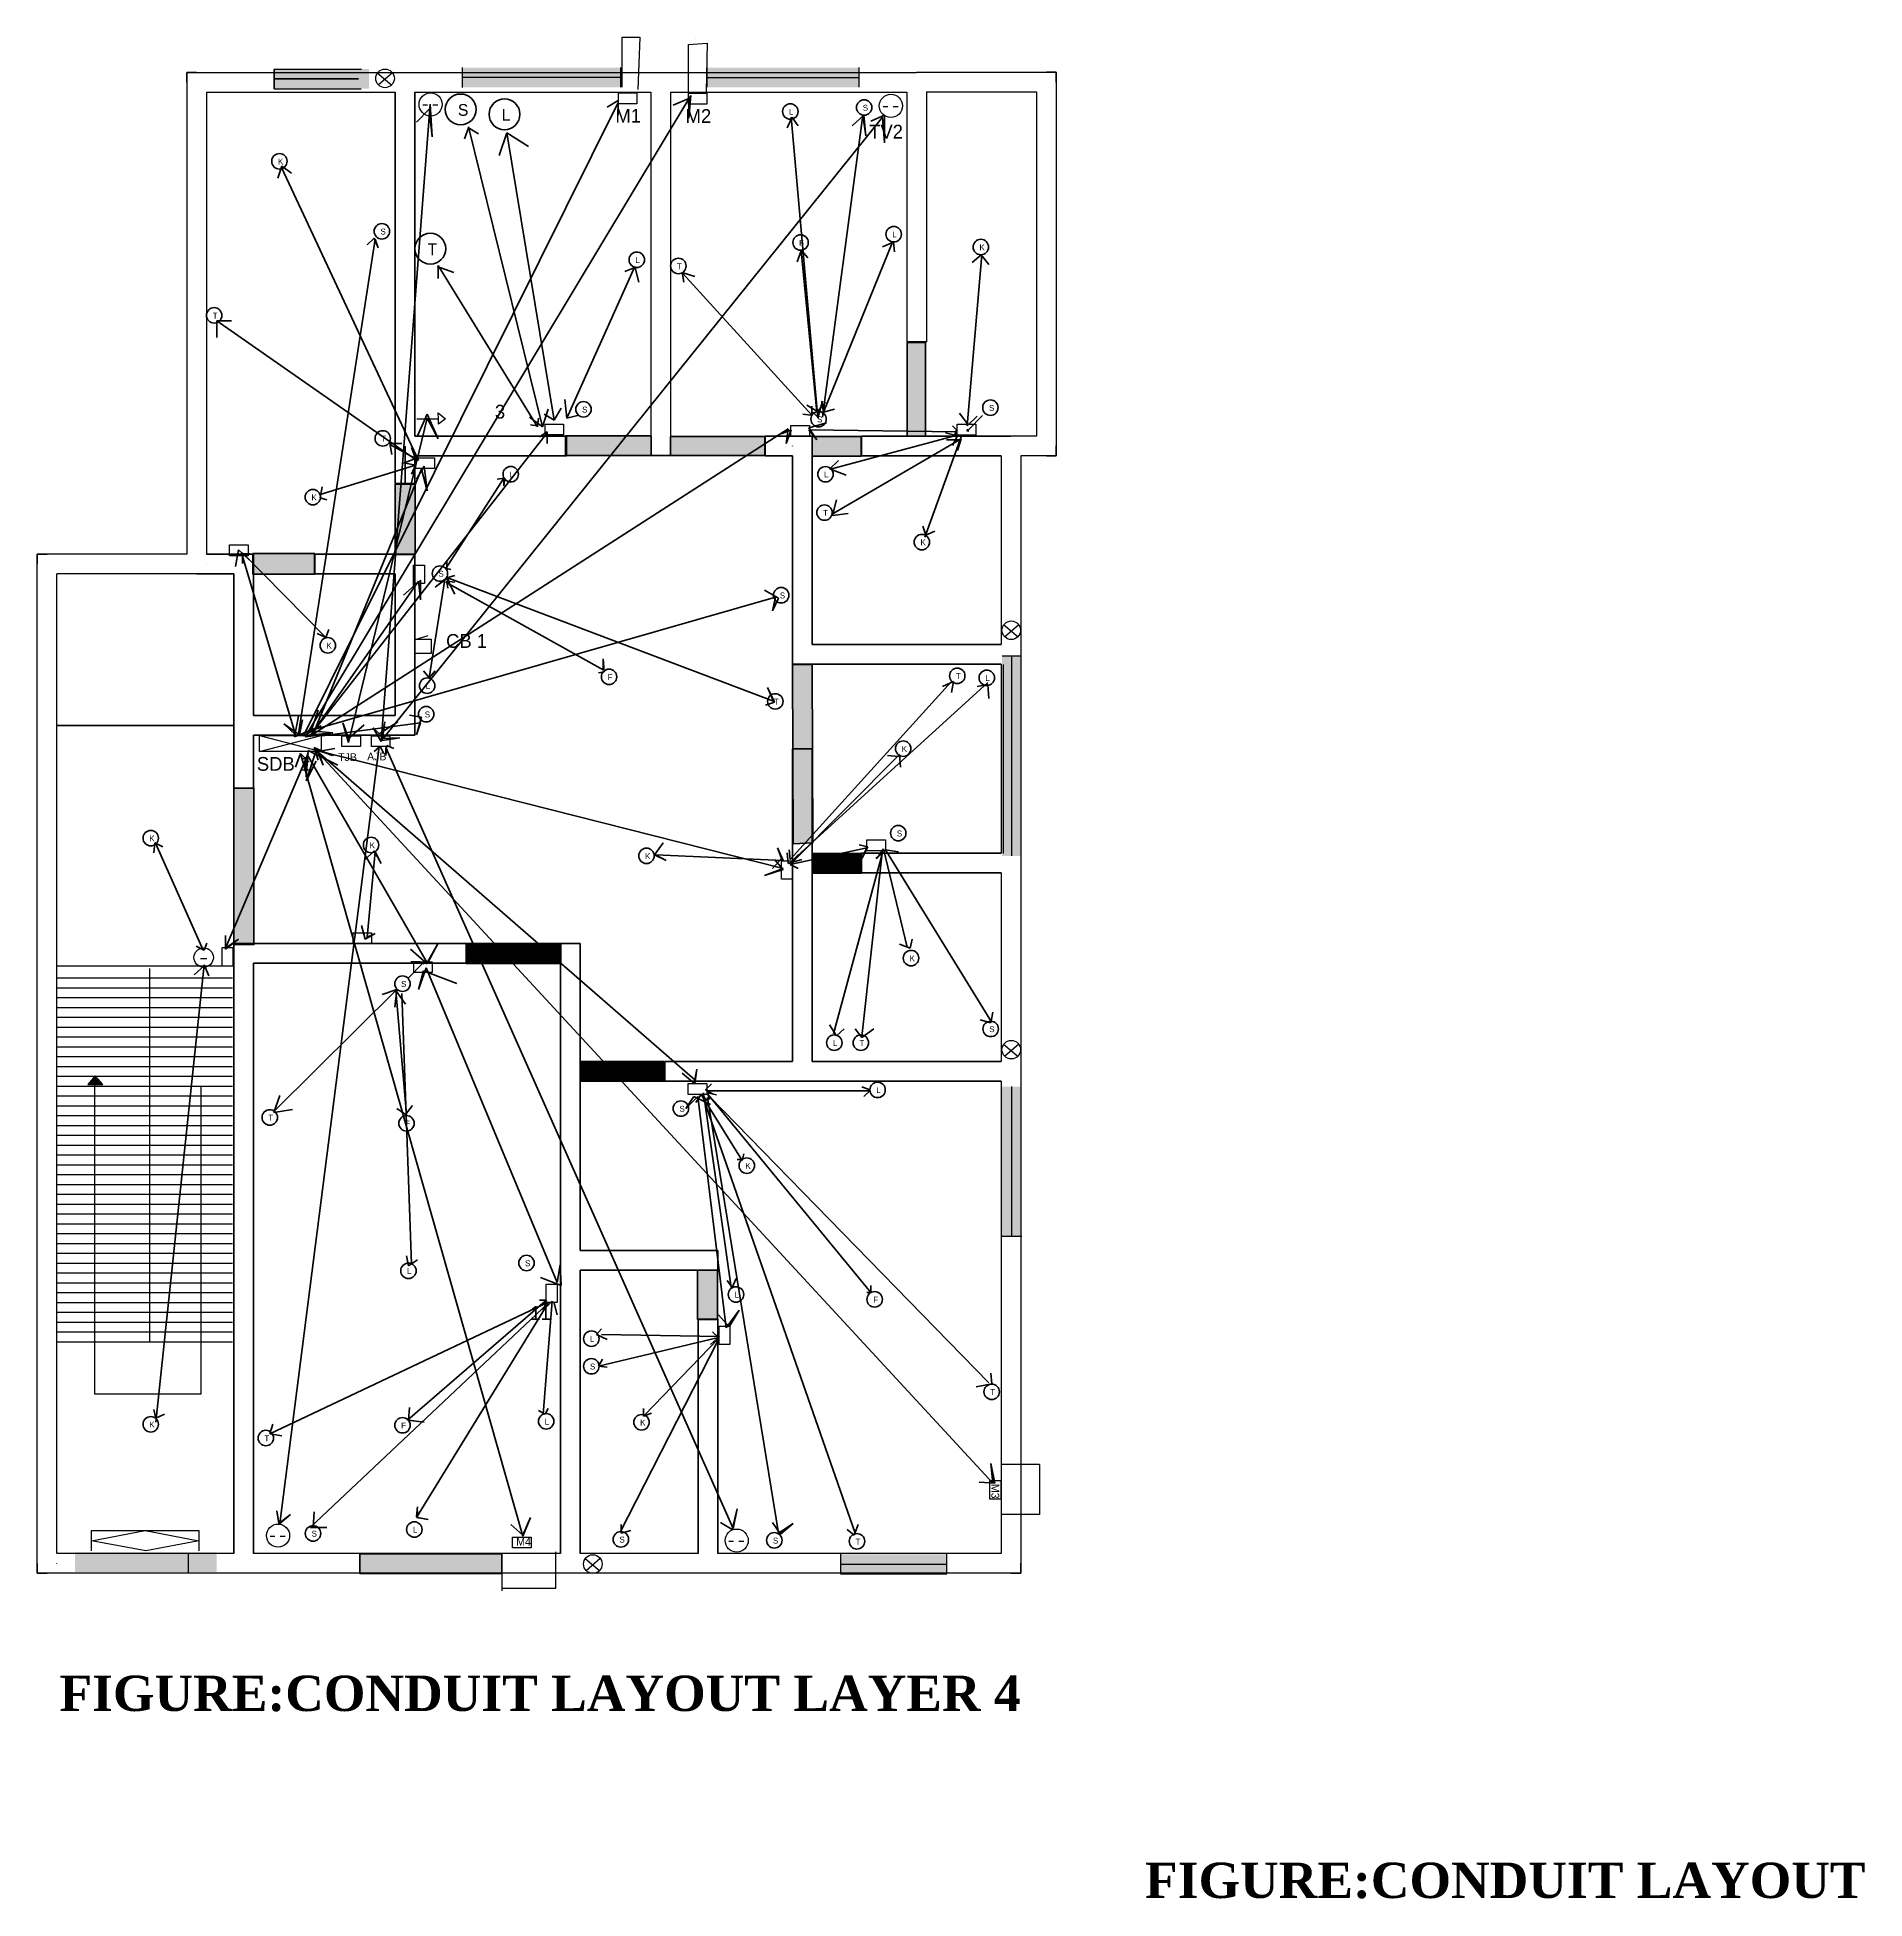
# Model space of a CAD drawing. Header units: inches. Extents: x 110 to 2722, y -1862 to 1118.
# Drawn here: x 1028 to 1957, y -843 to 104 of the extents above; entities that cross this region are included whole.
import ezdxf

# ---------------------------------------------------------------- set-up
doc = ezdxf.new("R2010")
doc.units = ezdxf.units.IN
doc.header["$MEASUREMENT"] = 0
pattern_1 = [(45, (2100.98633, -126.30947), (-0.088388348, 0.088388348), [])]

msp = doc.modelspace()

# ---------------------------------------------------------------- hatches: boundary and pattern name
for points in [[(1196.36, 87.63), (1148.18, 87.63), (1148.17, 77.63), (1196.37, 77.63)], [(1368.08, 88.35), (1368.08, 78.35), (1445.36, 78.35), (1445.36, 88.35)], [(1528.17, -225.26), (1528.17, -210.66), (1518.17, -210.66), (1518.17, -225.26), (1518.17, -312.46), (1528.17, -312.46)], [(1528.17, -429.66), (1518.17, -429.66), (1518.17, -505.82), (1528.17, -505.82)], [(1118.89, -676.49), (1118.89, -666.49), (1046.86, -666.49), (1046.86, -676.49)], [(1435.99, -667.48), (1435.99, -677.48), (1490.07, -677.48), (1490.07, -667.48)]]:
    msp.add_hatch(color=120).paths.add_polyline_path(points)
h = msp.add_hatch(color=120)
h.paths.add_polyline_path([(1324.22, 83.34), (1324.22, 88.35), (1243.8, 88.35), (1243.8, 83.32)])
h.paths.add_polyline_path([(1243.8, 83.32), (1243.8, 78.35), (1324.22, 78.35), (1324.22, 83.34)])
at = {"lineweight": 100}
h = msp.add_hatch(color=4, dxfattribs=at)
h.set_gradient(color1=(246, 250, 5), color2=(248, 251, 65), one_color=1, tint=0.62)
h.paths.add_polyline_path([(1479.3, -96.6), (1469.93, -96.48), (1469.93, -99.02), (1479.3, -99.02)])
h.paths.add_polyline_path([(1446.51, -99.27), (1422.96, -99.27), (1423.99, -100.81), (1422.75, -99.27), (1421.71, -99.27), (1421.71, -104.02), (1421.71, -109.24), (1446.51, -109.24)])
h.paths.add_polyline_path([(1479.3, -51.44), (1469.93, -51.44), (1469.93, -96.48), (1479.3, -96.6)])
h.paths.add_polyline_path([(1397.58, -102.96), (1397.58, -99.12), (1349.71, -99.12), (1349.71, -108.84), (1388.43, -108.84)])
h.paths.add_polyline_path([(1397.58, -102.96), (1388.43, -108.84), (1397.58, -108.84)])
h.paths.add_polyline_path([(1327.3, -98.77), (1296.71, -98.77), (1296.71, -108.9), (1319.16, -108.9)])
h.paths.add_polyline_path([(1339.71, -98.77), (1327.3, -98.77), (1319.16, -108.9), (1339.71, -108.9)])
h.paths.add_polyline_path([(1219.78, -137.01), (1219.78, -123.65), (1214.87, -135.65), (1210.13, -155.2), (1210.02, -156.65)])
h.paths.add_polyline_path([(1219.78, -137.01), (1210.02, -156.65), (1209.84, -159.02), (1214.71, -159.02), (1219.77, -159.02), (1219.78, -159.01)])
h.paths.add_polyline_path([(1217.85, -123.37), (1212.59, -123.37), (1210.89, -145.39), (1214.87, -135.65)])
h.paths.add_polyline_path([(1212.59, -123.37), (1209.66, -123.37), (1209.66, -148.41), (1210.89, -145.39)])
h.paths.add_polyline_path([(1168.71, -158.75), (1137.71, -158.75), (1137.71, -164.1), (1142.77, -169.22), (1168.71, -169.22)])
h.paths.add_polyline_path([(1137.71, -164.1), (1137.71, -169.22), (1142.77, -169.22)], flags=17)
h.paths.add_polyline_path([(1137.84, -278.02), (1127.62, -278.02), (1127.62, -349.57), (1137.84, -325.48)])
h.paths.add_polyline_path([(1137.84, -325.48), (1127.62, -349.57), (1127.62, -356.45), (1129.99, -354.81), (1127.71, -356.56), (1127.71, -357.02), (1132.71, -357.02), (1137.84, -357.02)])
h.paths.add_polyline_path([(1249.27, -356.92), (1245.77, -356.92), (1245.77, -367.06), (1253.78, -367.06)])
h.paths.add_polyline_path([(1260.09, -356.92), (1249.27, -356.92), (1253.78, -367.06), (1269.46, -367.06)])
h.paths.add_polyline_path([(1282.27, -356.92), (1260.09, -356.92), (1269.46, -367.06), (1293.71, -367.06), (1293.71, -366.88)])
h.paths.add_polyline_path([(1293.95, -356.92), (1282.27, -356.92), (1293.92, -367.06), (1293.95, -367.06)])
h.paths.add_polyline_path([(1315.54, -416.96), (1303.83, -416.96), (1303.83, -426.96), (1324.77, -426.96)])
h.paths.add_polyline_path([(1346.5, -416.96), (1315.54, -416.96), (1324.77, -426.96), (1346.5, -426.96)])
h.paths.add_polyline_path([(1446.58, -311.25), (1436, -311.25), (1421.75, -314.35), (1421.75, -321.22), (1446.58, -321.22)])
h.paths.add_polyline_path([(1436, -311.25), (1421.75, -311.25), (1421.75, -314.35)])
h.paths.add_polyline_path([(1411.61, -215.15), (1421.73, -215.15), (1421.99, -305.81), (1411.99, -306.31)])
h = msp.add_hatch(color=5, dxfattribs=at)
h.set_gradient(color1=(38, 193, 217), one_color=1, tint=1, name='INVCURVED')
h.paths.add_polyline_path([(1469.93, -51.44), (1479.3, -51.44), (1479.3, -99.06), (1469.93, -99.06)])
h = msp.add_hatch(color=5, dxfattribs=at)
h.set_gradient(color1=(38, 193, 217), one_color=1, tint=1, name='INVCURVED')
h.paths.add_polyline_path([(1296.31, -98.77), (1339.8, -98.77), (1339.8, -108.9), (1296.31, -108.9)])
h = msp.add_hatch(color=5, dxfattribs=at)
h.set_gradient(color1=(38, 193, 217), one_color=1, tint=1, name='INVCURVED')
h.paths.add_polyline_path([(1397.58, -99.12), (1349.71, -99.12), (1349.71, -108.84), (1397.58, -108.84)])
h = msp.add_hatch(color=5, dxfattribs=at)
h.set_gradient(color1=(38, 193, 217), one_color=1, tint=1, name='INVCURVED')
h.paths.add_polyline_path([(1421.66, -99.27), (1446.51, -99.27), (1446.51, -109.24), (1421.66, -109.24)])
h = msp.add_hatch(color=4, dxfattribs=at)
h.set_gradient(color1=(252, 248, 3), color2=(242, 238, 2), one_color=1, tint=0.48)
h.paths.add_polyline_path([(1293.95, -356.92), (1282.27, -356.92), (1293.92, -367.06), (1293.95, -367.06)])
h.paths.add_polyline_path([(1282.27, -356.92), (1260.09, -356.92), (1269.46, -367.06), (1293.71, -367.06), (1293.71, -366.88)])
h.paths.add_polyline_path([(1260.09, -356.92), (1249.27, -356.92), (1253.78, -367.06), (1269.46, -367.06)])
h.paths.add_polyline_path([(1249.27, -356.92), (1245.77, -356.92), (1245.77, -367.06), (1253.78, -367.06)])
h.paths.add_polyline_path([(1346.5, -416.96), (1315.54, -416.96), (1324.77, -426.96), (1346.5, -426.96)])
h.paths.add_polyline_path([(1315.54, -416.96), (1303.83, -416.96), (1303.83, -426.96), (1324.77, -426.96)])
h.paths.add_polyline_path([(1219.78, -137.01), (1210.02, -156.65), (1209.84, -159.02), (1214.71, -159.02), (1219.77, -159.02), (1219.78, -159.01)])
h.paths.add_polyline_path([(1219.78, -123.65), (1214.87, -135.65), (1210.13, -155.2), (1210.02, -156.65), (1219.78, -137.01)])
h.paths.add_polyline_path([(1127.62, -277.91), (1137.84, -277.91), (1137.84, -357.46), (1127.62, -357.46)])
h = msp.add_hatch(color=4, dxfattribs=at)
h.set_gradient(color1=(242, 246, 9), color2=(244, 248, 48), one_color=1, tint=0.58)
h.paths.add_polyline_path([(1209.66, -123.37), (1219.78, -123.37), (1219.78, -159.1), (1209.66, -159.1)])
h = msp.add_hatch(color=5, dxfattribs=at)
h.set_gradient(color1=(38, 193, 217), one_color=1, tint=1, name='INVCURVED')
h.paths.add_polyline_path([(1137.36, -158.75), (1168.78, -158.75), (1168.78, -169.22), (1137.36, -169.22)])
h = msp.add_hatch(dxfattribs=at)
h.set_pattern_fill('ANSI31', color=4, style=0)
h.set_pattern_definition(pattern_1)
h.paths.add_polyline_path([(1446.58, -311.25), (1421.75, -311.25), (1421.75, -321.22), (1446.58, -321.22)])
h = msp.add_hatch(dxfattribs=at)
h.set_pattern_fill('ANSI31', color=4, style=0)
h.set_pattern_definition(pattern_1)
h.paths.add_polyline_path([(1245.77, -356.92), (1293.95, -356.92), (1293.95, -367.06), (1245.77, -367.06)])
h = msp.add_hatch(color=256)
h.paths.add_polyline_path([(1057.13, -424.53), (1056.91, -424.53), (1053.47, -428.7), (1057.13, -428.7)])
h.paths.add_polyline_path([(1057.37, -424.53), (1057.13, -424.53), (1057.13, -428.7), (1061.12, -428.7)])
h = msp.add_hatch(dxfattribs=at)
h.set_pattern_fill('ANSI31', color=4, style=0)
h.set_pattern_definition(pattern_1)
h.paths.add_polyline_path([(1346.5, -416.96), (1303.83, -416.96), (1303.83, -426.96), (1346.5, -426.96)])
h = msp.add_hatch(color=4, dxfattribs=at)
h.set_gradient(color1=(250, 238, 5), color2=(251, 240, 45), one_color=1, tint=0.58)
h.paths.add_polyline_path([(1363.45, -548.19), (1373.6, -548.19), (1373.6, -523.03), (1363.45, -523.03)])
h = msp.add_hatch(color=4, dxfattribs=at)
h.set_gradient(color1=(3, 252, 182), color2=(63, 253, 199), one_color=1, tint=0.62)
h.paths.add_polyline_path([(1191.78, -667.16), (1263.95, -667.16), (1263.95, -677.26), (1191.78, -677.26)])

# ---------------------------------------------------------------- linework, layer by layer
at = {"color": 1}
for p, q in [((1325.11, 78.35), (1325.11, 103.8)), ((1325.11, 103.8), (1334, 103.8)), ((1334, 103.8), (1333.1, 77.3)), ((1358.83, 100.08), (1368.35, 100.71)), ((1358.83, 75.34), (1358.83, 100.08)), ((1368.35, 100.71), (1367.81, 75.98)), ((1537.26, -621.75), (1518.03, -621.75)), ((1537.26, -621.75), (1537.26, -647.31)), ((1537.26, -647.31), (1518.03, -647.31)), ((1263.95, -667.16), (1263.95, -685.98)), ((1291.3, -684.72), (1291.3, -666.22)), ((1263.69, -684.72), (1291.3, -684.72))]:
    msp.add_line(p, q, dxfattribs=at)
for p, q in [((1362.5, 103.08), (1362.5, 103.08)), ((1108.71, 85.91), (1132.71, 85.91)), ((1132.71, 85.91), (1214.71, 85.91)), ((1148.18, 87.62), (1148.17, 77.63)), ((1148.17, 77.63), (1148.17, 87.62)), ((1148.17, 87.62), (1148.18, 82.63)), ((1148.18, 87.62), (1192.61, 87.62)), ((1186.84, 86.02), (1186.84, 86.02)), ((1186.84, 86.02), (1186.84, 86.02)), ((1186.84, 86.02), (1186.84, 86.02)), ((1186.84, 86.02), (1186.84, 86.02)), ((1186.84, 86.02), (1186.84, 86.02)), ((1186.84, 86.02), (1186.84, 86.02)), ((1186.84, 86.02), (1186.84, 86.02)), ((1186.84, 86.02), (1186.84, 86.02)), ((1186.84, 86.02), (1186.84, 86.02)), ((1186.84, 86.02), (1186.84, 86.02)), ((1186.84, 86.02), (1186.84, 86.02)), ((1186.84, 86.02), (1186.84, 86.02)), ((1186.84, 86.02), (1186.84, 86.02)), ((1186.84, 86.02), (1186.84, 86.02)), ((1186.84, 86.02), (1186.84, 86.02)), ((1186.84, 86.02), (1186.84, 86.02)), ((1186.84, 86.02), (1186.84, 86.02)), ((1186.84, 86.02), (1186.84, 86.02)), ((1186.84, 86.02), (1186.84, 86.02)), ((1186.84, 86.02), (1186.84, 86.02)), ((1186.84, 86.02), (1186.84, 86.02)), ((1200.58, 85.75), (1208.03, 79.46)), ((1201.1, 79.53), (1208.29, 85.82)), ((1214.71, 85.91), (1344.71, 85.91)), ((1243.8, 88.36), (1243.8, 78.27)), ((1243.8, 88.35), (1243.8, 78.35)), ((1324.22, 88.35), (1324.22, 78.34)), ((1344.71, 85.91), (1474.71, 85.91)), ((1368.08, 88.35), (1368.08, 78.35)), ((1445.36, 88.35), (1445.36, 78.35)), ((1474.71, 85.98), (1540.71, 85.98)), ((1103.71, 80.91), (1103.71, -159.09)), ((1113.71, 75.91), (1132.71, 75.91)), ((1113.71, 75.91), (1113.71, -159.02)), ((1132.71, 75.91), (1209.71, 75.91)), ((1148.17, 77.63), (1192.31, 77.63)), ((1148.17, 77.63), (1160.97, 77.63)), ((1191.1, 82.63), (1148.18, 82.63)), ((1148.18, 82.63), (1191.1, 82.63)), ((1219.71, 75.91), (1339.71, 75.91)), ((1324.22, 83.34), (1243.8, 83.32)), ((1339.71, 75.91), (1339.71, -108.79)), ((1349.71, 75.91), (1349.7, -108.77)), ((1349.71, 75.91), (1469.71, 75.91)), ((1368.08, 83.35), (1445.36, 83.35)), ((1469.71, 75.91), (1469.71, -51.09)), ((1479.71, 75.98), (1535.71, 75.98)), ((1479.71, 75.98), (1479.71, -51.09)), ((1535.71, 75.98), (1535.71, -99.02)), ((1545.71, 80.98), (1545.71, -104.02)), ((1223.73, 69.37), (1226.11, 69.37)), ((1228.8, 69.37), (1229.02, 69.37)), ((1229.02, 69.37), (1231.4, 69.37)), ((1457.71, 68.62), (1460.1, 68.62)), ((1462.78, 68.62), (1463.01, 68.62)), ((1463.01, 68.62), (1465.39, 68.62)), ((1220.69, -90.15), (1231.63, -90.15)), ((1231.63, -90.15), (1231.46, -87.19)), ((1231.46, -87.19), (1235.22, -90.15)), ((1235.22, -90.15), (1231.63, -93)), ((1231.63, -93), (1231.63, -90.15)), ((1508.33, -88.46), (1500.9, -95.97)), ((1500.44, -95.44), (1500.26, -96.37)), ((1500.26, -96.37), (1501.25, -96.49)), ((1500.91, -95.98), (1500.44, -95.44)), ((1501.25, -96.49), (1500.88, -96)), ((1535.71, -99.02), (1522.71, -99.02)), ((1517.71, -109.02), (1517.71, -205.02)), ((1540.71, -109.02), (1527.71, -109.02)), ((1527.71, -109.02), (1527.71, -210.02)), ((1103.71, -159.09), (1032.71, -159.09)), ((1027.71, -246.09), (1027.71, -164.09)), ((1037.71, -246.09), (1037.71, -169.09)), ((1108.71, -169.09), (1037.71, -169.09)), ((1219.41, -168.72), (1219.29, -169.72)), ((1518.93, -194.83), (1526.39, -201.11)), ((1519.45, -201.05), (1526.65, -194.76)), ((1219.81, -202.43), (1226.4, -200.3)), ((1517.71, -215.02), (1517.71, -311.02)), ((1518.17, -210.66), (1528.16, -210.66)), ((1518.83, -215.15), (1518.83, -311.15)), ((1523.17, -312.46), (1523.17, -210.66)), ((1527.71, -210.02), (1527.71, -316.02)), ((1027.71, -362.09), (1027.71, -246.09)), ((1037.71, -362.09), (1037.71, -246.09)), ((1140.69, -251.28), (1172.1, -259.32)), ((1140.69, -259.32), (1172.1, -251.28)), ((1517.71, -321.02), (1517.71, -417.02)), ((1527.71, -316.02), (1527.71, -422.02)), ((1027.71, -672.09), (1027.71, -362.09)), ((1037.71, -667.02), (1037.71, -362.09)), ((1127.18, -368.41), (1037.71, -368.41)), ((1110.76, -364.63), (1113.96, -364.63)), ((1216.28, -374.51), (1223.72, -367.01)), ((1224.36, -366.61), (1223.37, -366.48)), ((1223.37, -366.48), (1223.74, -366.98)), ((1223.71, -366.99), (1224.18, -367.54)), ((1224.18, -367.54), (1224.36, -366.61)), ((1126.98, -374.58), (1037.51, -374.58)), ((1084.78, -369.58), (1084.78, -559.58)), ((1126.98, -379.58), (1037.51, -379.58)), ((1126.98, -384.58), (1037.51, -384.58)), ((1126.98, -389.58), (1037.51, -389.58)), ((1126.98, -394.58), (1037.51, -394.58)), ((1126.98, -399.58), (1037.51, -399.58)), ((1126.98, -404.58), (1037.51, -404.58)), ((1126.98, -409.58), (1037.51, -409.58)), ((1126.98, -414.58), (1037.51, -414.58)), ((1518.93, -408.06), (1526.39, -414.35)), ((1519.45, -414.29), (1526.65, -408)), ((1126.98, -419.58), (1037.51, -419.58)), ((1126.98, -424.58), (1037.51, -424.58)), ((1057.13, -424.27), (1053.47, -428.7)), ((1061.12, -428.7), (1057.13, -424.27)), ((1527.71, -422.02), (1527.71, -518.02)), ((1126.98, -429.58), (1037.51, -429.58)), ((1126.98, -434.58), (1037.51, -434.58)), ((1053.47, -428.7), (1053.47, -428.7)), ((1053.47, -428.7), (1061.12, -428.7)), ((1057.07, -586.15), (1057.07, -428.48)), ((1110.8, -429.7), (1110.8, -586.15)), ((1517.71, -427.02), (1517.71, -518.02)), ((1523.17, -505.82), (1523.17, -429.66)), ((1126.98, -439.58), (1037.51, -439.58)), ((1126.98, -444.58), (1037.51, -444.58)), ((1126.98, -449.58), (1037.51, -449.58)), ((1126.98, -454.58), (1037.51, -454.58)), ((1126.98, -459.58), (1037.51, -459.58)), ((1126.98, -464.58), (1037.51, -464.58)), ((1126.98, -469.58), (1037.51, -469.58)), ((1126.98, -474.58), (1037.51, -474.58)), ((1126.98, -479.58), (1037.51, -479.58)), ((1126.98, -484.58), (1037.51, -484.58)), ((1126.98, -489.58), (1037.51, -489.58)), ((1126.98, -494.58), (1037.51, -494.58)), ((1126.98, -499.58), (1037.51, -499.58)), ((1126.98, -504.58), (1037.51, -504.58)), ((1126.98, -509.58), (1037.51, -509.58)), ((1518.17, -505.82), (1528.17, -505.82)), ((1126.98, -514.58), (1037.51, -514.58)), ((1126.98, -519.58), (1037.51, -519.58)), ((1517.71, -518.02), (1517.71, -667.02)), ((1527.71, -518.02), (1527.71, -672.02)), ((1126.98, -524.58), (1037.51, -524.58)), ((1126.98, -529.58), (1037.51, -529.58)), ((1126.98, -534.58), (1037.51, -534.58)), ((1126.98, -539.58), (1037.51, -539.58)), ((1126.98, -544.58), (1037.51, -544.58)), ((1126.98, -549.58), (1037.51, -549.58)), ((1126.98, -554.58), (1037.51, -554.58)), ((1126.98, -559.58), (1037.51, -559.58)), ((1110.8, -586.15), (1057.07, -586.15)), ((1055.28, -665.79), (1055.28, -655.37)), ((1055.28, -655.37), (1109.84, -655.37)), ((1055.28, -660.58), (1082.56, -655.37)), ((1082.87, -665.69), (1055.28, -660.58)), ((1082.56, -655.37), (1109.84, -660.55)), ((1109.84, -660.55), (1082.87, -665.69)), ((1109.84, -655.37), (1109.84, -665.73)), ((1146.16, -658.26), (1148.54, -658.26)), ((1151.23, -658.26), (1151.45, -658.26)), ((1151.45, -658.26), (1153.83, -658.26)), ((1379.31, -660.78), (1381.7, -660.78)), ((1384.38, -660.78), (1384.61, -660.78)), ((1384.61, -660.78), (1386.99, -660.78)), ((1127.71, -667.02), (1037.71, -667.02)), ((1104.49, -667.14), (1104.49, -677.12)), ((1293.71, -667.02), (1137.71, -667.02)), ((1363.71, -667.02), (1303.71, -667.02)), ((1306.22, -669.58), (1313.67, -675.86)), ((1306.73, -675.8), (1313.93, -669.51)), ((1517.71, -667.02), (1373.71, -667.02)), ((1435.99, -667.48), (1435.99, -677.48)), ((1490.07, -677.18), (1490.07, -667.48)), ((1132.71, -677.02), (1032.71, -677.02)), ((1298.71, -677.02), (1132.71, -677.02)), ((1368.71, -677.02), (1298.71, -677.02)), ((1522.71, -677.02), (1368.71, -677.02)), ((1435.99, -672.48), (1490.07, -672.48)), ((1435.99, -677.48), (1490.07, -677.48)), ((1490.07, -677.48), (1490.07, -677.18))]:
    msp.add_line(p, q)
at = {"lineweight": 100}
for p, q in [((1103.71, 80.91), (1103.71, 85.91)), ((1108.71, 85.91), (1103.71, 85.91)), ((1540.71, 85.98), (1545.71, 85.98)), ((1545.71, 80.98), (1545.71, 85.98)), ((1209.71, 75.91), (1209.71, -104.09)), ((1219.71, 75.91), (1219.71, -99.09)), ((1219.71, -99.09), (1296.71, -99.09)), ((1397.71, -99.09), (1416.71, -99.09)), ((1421.71, -205.02), (1421.71, -104.02)), ((1522.71, -99.02), (1446.71, -99.02)), ((1545.71, -104.02), (1545.71, -109.02)), ((1219.71, -109.09), (1296.71, -109.09)), ((1339.7, -108.77), (1349.7, -108.77)), ((1397.71, -109.09), (1411.71, -109.09)), ((1411.71, -210.02), (1411.71, -109.09)), ((1517.71, -109.02), (1446.71, -109.02)), ((1540.71, -109.02), (1545.71, -109.02)), ((1032.71, -159.09), (1027.71, -159.09)), ((1027.71, -164.09), (1027.71, -159.09)), ((1113.71, -159.02), (1132.71, -159.02)), ((1214.71, -159.02), (1168.71, -159.02)), ((1108.71, -169.02), (1127.71, -169.02)), ((1127.71, -169.02), (1127.71, -246.02)), ((1137.71, -164.02), (1137.71, -241.02)), ((1209.71, -169.02), (1168.71, -169.02)), ((1209.71, -241.02), (1209.71, -169.02)), ((1219.71, -246.02), (1219.71, -164.02)), ((1517.71, -205.02), (1421.71, -205.02)), ((1517.71, -215.02), (1416.71, -215.02)), ((1127.71, -246.02), (1127.71, -278.02)), ((1137.71, -241.02), (1209.71, -241.02)), ((1037.71, -246.09), (1127.71, -246.09)), ((1137.71, -251.02), (1137.71, -278.02)), ((1209.71, -251.02), (1219.71, -251.02)), ((1411.71, -417.02), (1411.71, -258.02)), ((1421.71, -417.02), (1421.71, -258.02)), ((1517.71, -311.02), (1446.71, -311.02)), ((1517.71, -321.02), (1446.71, -321.02)), ((1132.71, -357.02), (1245.71, -357.02)), ((1303.71, -513.02), (1303.71, -356.92)), ((1127.71, -667.02), (1127.71, -362.02)), ((1137.71, -667.02), (1137.71, -367.02)), ((1137.71, -367.02), (1245.71, -367.02)), ((1293.71, -518.02), (1293.71, -362.02)), ((1411.71, -417.02), (1346.71, -417.02)), ((1517.71, -417.02), (1421.71, -417.02)), ((1416.71, -427.02), (1346.71, -427.02)), ((1517.71, -427.02), (1416.71, -427.02)), ((1293.71, -667.02), (1293.71, -518.02)), ((1303.71, -513.02), (1373.62, -513.02)), ((1303.71, -667.02), (1303.71, -523.02)), ((1303.71, -523.02), (1368.71, -523.02)), ((1363.71, -667.02), (1363.71, -548.02)), ((1373.71, -667.02), (1373.71, -548.02)), ((1027.71, -672.09), (1027.71, -677.02)), ((1032.71, -677.02), (1027.71, -677.02)), ((1522.71, -677.02), (1527.71, -677.02)), ((1527.71, -672.02), (1527.71, -677.02))]:
    msp.add_line(p, q, dxfattribs=at)
at = {"color": 5, "lineweight": 50}
for p, q in [((1322.99, 70.69), (1162.99, -251.31)), ((1359.99, 74.19), (1163.99, -251.81)), ((1317.49, 68.19), (1322.99, 71.69)), ((1322.99, 71.69), (1322.99, 64.19)), ((1322.99, 64.19), (1322.99, 70.69)), ((1350.99, 69.19), (1358.99, 72.69)), ((1358.99, 62.69), (1359.99, 74.19)), ((1358.99, 72.69), (1358.99, 62.69)), ((1199.49, 1.19), (1160.49, -250.31)), ((1195.49, -1.81), (1198.99, 1.69)), ((1198.99, 1.69), (1200.99, -3.31)), ((1200.99, -3.31), (1199.49, 1.19)), ((1397.49, -177.31), (1404.49, -181.31)), ((1402.99, -180.81), (1164.49, -249.31)), ((1401.49, -187.81), (1402.99, -180.81)), ((1404.49, -181.31), (1401.49, -187.81)), ((1158.49, -251.81), (1160.49, -241.31)), ((1222.49, -244.81), (1172.49, -251.31)), ((1216.99, -240.81), (1222.99, -241.81)), ((1222.99, -241.81), (1220.49, -250.81)), ((1220.49, -250.81), (1222.49, -244.81)), ((1171.99, -246.31), (1158.49, -251.81)), ((1162.99, -251.31), (1171.99, -246.31)), ((1163.99, -251.81), (1176.99, -250.31)), ((1161.49, -260.31), (1158.99, -267.31)), ((1158.99, -267.31), (1161.49, -260.31)), ((1274.49, -658.31), (1161.49, -260.31)), ((1161.49, -260.31), (1165.99, -264.81)), ((1169.49, -258.81), (1164.49, -274.31)), ((1164.49, -274.31), (1169.49, -264.31)), ((1168.49, -258.31), (1178.49, -261.31)), ((1513.49, -631.31), (1169.49, -258.81)), ((1514.49, -631.31), (1512.49, -621.31)), ((1512.49, -621.31), (1513.49, -631.31)), ((1506.49, -630.81), (1514.49, -631.31)), ((1268.49, -652.31), (1274.49, -657.81)), ((1274.49, -657.81), (1278.49, -648.81)), ((1278.49, -648.81), (1274.49, -658.31))]:
    msp.add_line(p, q, dxfattribs=at)
at = {"color": 1, "lineweight": 50}
for p, q in [((1227.49, 69.69), (1202.49, -254.31)), ((1220.49, 60.69), (1226.99, 67.19)), ((1226.99, 67.19), (1228.49, 53.19)), ((1228.49, 53.19), (1227.49, 69.69)), ((1457.49, 63.19), (1203.49, -252.81)), ((1451.49, 61.19), (1458.49, 64.19)), ((1458.49, 50.19), (1457.49, 63.19)), ((1458.49, 64.19), (1458.49, 50.19)), ((1225.99, -89.81), (1185.99, -254.81)), ((1220.99, -98.81), (1225.99, -87.81)), ((1225.99, -87.81), (1231.49, -100.31)), ((1231.49, -100.31), (1225.99, -89.81)), ((1185.99, -254.81), (1182.99, -244.81)), ((1182.99, -244.81), (1185.99, -252.81)), ((1185.99, -252.81), (1193.99, -245.81)), ((1201.49, -250.31), (1210.99, -244.31)), ((1202.99, -253.81), (1204.49, -244.31)), ((1202.49, -254.31), (1198.49, -247.31)), ((1198.49, -247.31), (1201.49, -250.31)), ((1211.99, -252.31), (1202.99, -253.81)), ((1203.49, -252.81), (1211.99, -252.31)), ((1150.99, -651.81), (1201.49, -256.81)), ((1201.49, -256.81), (1198.99, -259.31)), ((1198.99, -259.31), (1201.99, -256.81)), ((1201.99, -256.81), (1203.99, -260.31)), ((1204.99, -261.31), (1205.49, -256.31)), ((1381.49, -654.31), (1204.99, -257.31)), ((1204.99, -257.31), (1204.99, -261.31)), ((1205.49, -256.31), (1208.99, -257.81)), ((1149.49, -645.31), (1150.49, -651.81)), ((1150.49, -651.81), (1156.49, -647.31)), ((1156.49, -647.31), (1150.99, -651.81)), ((1374.99, -651.31), (1380.99, -654.81)), ((1380.99, -654.81), (1383.49, -644.31)), ((1383.49, -644.31), (1381.49, -654.31))]:
    msp.add_line(p, q, dxfattribs=at)
at = {"color": 6, "lineweight": 50}
for p, q in [((1246.99, 57.69), (1244.99, 52.19)), ((1246.99, 58.19), (1284.49, -94.31)), ((1246.99, 57.69), (1251.99, 54.69)), ((1408.99, 57.69), (1411.49, 63.19)), ((1410.99, 63.19), (1424.49, -89.81)), ((1411.49, 63.19), (1413.49, 60.19)), ((1413.49, 60.19), (1414.49, 58.69)), ((1447.49, 64.19), (1426.99, -89.31)), ((1441.99, 58.69), (1447.99, 64.19)), ((1448.99, 53.69), (1447.49, 64.19)), ((1447.99, 64.19), (1448.99, 53.69)), ((1266.49, 55.19), (1262.49, 43.69)), ((1266.49, 55.19), (1290.49, -90.81)), ((1277.49, 48.19), (1266.49, 55.19)), ((1149.99, 32.19), (1151.99, 38.19)), ((1151.99, 38.19), (1156.99, 34.69)), ((1151.99, 37.19), (1221.49, -111.31)), ((1415.99, -4.81), (1413.99, -10.31)), ((1415.99, -4.81), (1423.99, -86.81)), ((1416.49, -4.81), (1419.49, -8.31)), ((1462.49, -0.31), (1427.49, -86.81)), ((1457.49, -2.81), (1462.99, -0.31)), ((1462.99, -0.31), (1463.49, -5.31)), ((1507.99, -6.81), (1500.49, -93.81)), ((1502.99, -10.81), (1507.49, -6.81)), ((1507.49, -6.81), (1511.49, -11.81)), ((1230.99, -12.81), (1239.49, -15.81)), ((1231.49, -12.31), (1281.99, -94.31)), ((1231.49, -12.31), (1231.49, -18.81)), ((1296.99, -89.81), (1331.49, -12.81)), ((1331.49, -13.31), (1326.49, -15.31)), ((1331.49, -12.81), (1333.49, -20.81)), ((1356.49, -20.81), (1355.49, -15.81)), ((1355.49, -15.81), (1361.99, -17.81)), ((1355.99, -16.31), (1421.49, -88.31)), ((1118.99, -48.81), (1118.99, -40.31)), ((1118.99, -40.31), (1126.49, -40.31)), ((1118.99, -40.31), (1219.99, -110.81)), ((1290.49, -90.81), (1293.99, -84.81)), ((1296.99, -89.81), (1295.99, -80.31)), ((1423.99, -86.31), (1418.99, -83.31)), ((1421.49, -88.31), (1421.49, -83.81)), ((1423.99, -86.81), (1428.49, -81.81)), ((1424.49, -89.81), (1426.99, -81.31)), ((1427.49, -86.81), (1426.49, -81.31)), ((1284.49, -94.31), (1277.99, -89.31)), ((1281.99, -93.81), (1278.49, -93.31)), ((1281.99, -94.31), (1282.49, -89.81)), ((1284.49, -94.31), (1287.49, -85.31)), ((1290.49, -90.81), (1285.49, -87.81)), ((1296.99, -89.81), (1302.99, -88.31)), ((1420.99, -88.31), (1416.99, -87.81)), ((1424.49, -89.31), (1421.99, -86.81)), ((1427.49, -86.81), (1432.99, -85.31)), ((1500.99, -93.31), (1496.49, -87.31)), ((1500.49, -93.81), (1505.49, -88.81)), ((1207.99, -108.31), (1206.99, -102.81)), ((1206.99, -102.81), (1212.99, -102.81)), ((1206.99, -103.31), (1219.99, -110.31)), ((1495.99, -98.31), (1430.99, -115.81)), ((1431.49, -138.81), (1497.49, -100.31)), ((1497.49, -99.31), (1478.99, -150.31)), ((1489.49, -97.31), (1495.49, -98.81)), ((1496.99, -100.81), (1489.99, -100.81)), ((1495.49, -98.81), (1492.99, -103.81)), ((1497.49, -100.31), (1495.49, -106.31)), ((1219.99, -110.31), (1213.99, -112.81)), ((1219.99, -113.81), (1214.99, -112.81)), ((1219.99, -110.31), (1217.99, -104.81)), ((1430.49, -115.81), (1434.99, -111.31)), ((1170.99, -128.81), (1219.99, -113.81)), ((1219.99, -113.81), (1217.99, -118.31)), ((1264.99, -120.31), (1235.49, -166.31)), ((1261.49, -120.81), (1265.49, -120.31)), ((1265.49, -120.31), (1264.99, -124.31)), ((1264.99, -124.31), (1264.99, -120.31)), ((1430.99, -115.81), (1438.99, -118.81)), ((1172.49, -124.81), (1171.49, -130.31)), ((1171.49, -130.31), (1174.99, -131.31)), ((1433.99, -131.31), (1431.99, -139.31)), ((1431.99, -139.31), (1439.99, -138.31)), ((1477.99, -144.81), (1479.49, -149.31)), ((1479.49, -149.31), (1483.99, -147.31)), ((1174.49, -201.31), (1131.99, -158.31)), ((1131.99, -158.31), (1131.99, -163.81)), ((1132.49, -158.81), (1135.99, -158.81)), ((1235.49, -166.31), (1237.99, -166.81)), ((1235.99, -166.31), (1235.99, -162.31)), ((1237.99, -166.81), (1235.99, -166.31)), ((1236.49, -170.81), (1239.99, -169.81)), ((1226.99, -221.81), (1234.99, -171.81)), ((1229.99, -175.81), (1235.99, -171.31)), ((1234.99, -171.81), (1229.99, -175.81)), ((1235.49, -173.31), (1315.49, -217.81)), ((1401.99, -233.81), (1235.99, -170.81)), ((1235.99, -170.81), (1237.49, -174.81)), ((1235.99, -171.31), (1239.99, -179.31)), ((1236.49, -176.31), (1235.99, -172.81)), ((1235.99, -172.81), (1239.99, -173.31)), ((1237.49, -174.81), (1236.49, -170.81)), ((1174.49, -201.31), (1175.99, -197.31)), ((1169.99, -199.31), (1174.49, -201.31)), ((1315.49, -217.81), (1315.49, -212.31)), ((1315.49, -212.31), (1315.99, -218.81)), ((1223.99, -218.31), (1226.99, -221.81)), ((1226.99, -221.81), (1229.99, -218.31)), ((1229.99, -218.31), (1226.99, -221.81)), ((1315.99, -218.81), (1312.99, -219.31)), ((1402.49, -234.31), (1398.99, -226.81)), ((1398.99, -226.81), (1401.99, -233.81)), ((1492.49, -223.81), (1410.49, -314.31)), ((1510.99, -224.31), (1410.49, -315.81)), ((1487.99, -226.31), (1493.49, -223.81)), ((1493.49, -223.81), (1492.49, -229.31)), ((1505.49, -226.31), (1510.99, -225.31)), ((1510.99, -225.31), (1511.49, -232.31)), ((1397.99, -235.81), (1402.49, -234.31)), ((1410.99, -316.31), (1465.99, -260.81)), ((1465.49, -261.81), (1459.99, -261.31)), ((1465.99, -260.81), (1466.49, -267.31)), ((1086.99, -310.81), (1087.49, -305.81)), ((1087.49, -305.81), (1091.49, -307.81)), ((1087.99, -306.31), (1111.99, -360.31)), ((1193.99, -314.81), (1198.99, -309.81)), ((1199.49, -310.31), (1195.49, -353.81)), ((1198.99, -309.81), (1202.49, -316.31)), ((1202.49, -316.31), (1199.49, -310.31)), ((1345.99, -305.81), (1341.49, -311.81)), ((1341.49, -311.81), (1347.49, -314.81)), ((1347.49, -314.81), (1341.99, -311.81)), ((1341.99, -311.81), (1406.99, -314.81)), ((1406.99, -314.81), (1403.99, -308.31)), ((1403.99, -308.31), (1405.99, -313.81)), ((1408.99, -310.81), (1409.49, -316.31)), ((1410.49, -314.31), (1409.99, -309.31)), ((1432.49, -402.81), (1457.49, -310.81)), ((1446.99, -404.31), (1457.49, -309.31)), ((1457.49, -310.81), (1453.99, -313.81)), ((1457.99, -308.81), (1454.49, -313.81)), ((1469.99, -358.81), (1457.99, -308.81)), ((1458.99, -309.31), (1465.49, -310.31)), ((1512.49, -396.31), (1458.99, -309.31)), ((1405.99, -313.81), (1401.49, -318.81)), ((1409.49, -316.31), (1416.49, -314.31)), ((1194.49, -354.81), (1192.49, -347.81)), ((1108.49, -358.31), (1112.49, -360.31)), ((1112.49, -360.31), (1113.99, -356.81)), ((1199.49, -351.81), (1194.49, -354.81)), ((1195.49, -353.81), (1199.49, -351.81)), ((1465.99, -357.31), (1471.49, -359.31)), ((1471.49, -359.31), (1472.49, -354.81)), ((1087.99, -600.31), (1112.49, -367.81)), ((1112.49, -368.31), (1107.49, -372.81)), ((1112.49, -367.81), (1114.99, -373.31)), ((1148.49, -441.81), (1210.49, -380.31)), ((1210.49, -380.31), (1202.99, -382.81)), ((1210.49, -380.31), (1209.49, -389.31)), ((1215.49, -443.81), (1209.99, -380.81)), ((1209.99, -380.81), (1214.99, -387.81)), ((1217.99, -519.81), (1212.99, -382.31)), ((1506.99, -395.81), (1512.49, -397.31)), ((1512.49, -397.31), (1513.49, -391.81)), ((1430.49, -398.31), (1433.99, -403.81)), ((1433.99, -403.81), (1437.99, -400.31)), ((1443.49, -400.31), (1446.99, -404.81)), ((1446.99, -404.81), (1452.99, -400.31)), ((1150.99, -434.31), (1147.99, -442.81)), ((1362.49, -437.81), (1364.99, -433.81)), ((1364.99, -433.81), (1368.49, -436.81)), ((1443.49, -656.81), (1365.49, -433.31)), ((1365.49, -434.31), (1385.99, -467.31)), ((1380.49, -531.81), (1366.49, -432.81)), ((1370.49, -428.31), (1367.49, -431.31)), ((1367.49, -431.31), (1370.99, -433.31)), ((1367.99, -431.81), (1450.99, -431.81)), ((1369.49, -436.31), (1368.49, -432.81)), ((1368.49, -432.81), (1372.99, -433.81)), ((1368.49, -433.31), (1451.49, -534.31)), ((1404.49, -656.81), (1368.49, -435.31)), ((1511.49, -580.31), (1369.49, -434.81)), ((1450.99, -431.31), (1446.99, -429.81)), ((1450.99, -431.81), (1447.99, -434.81)), ((1147.99, -442.81), (1157.49, -441.31)), ((1210.49, -440.81), (1214.99, -443.81)), ((1214.99, -443.81), (1218.49, -439.31)), ((1385.99, -466.81), (1383.49, -466.81)), ((1385.99, -467.31), (1386.99, -463.81)), ((1215.49, -515.81), (1216.49, -520.81)), ((1216.49, -520.81), (1220.99, -517.81)), ((1378.49, -528.31), (1380.99, -531.81)), ((1380.99, -531.81), (1382.99, -527.31)), ((1145.99, -606.31), (1287.49, -539.31)), ((1285.99, -538.81), (1215.99, -599.31)), ((1282.99, -538.31), (1286.49, -538.31)), ((1284.99, -596.31), (1289.49, -538.81)), ((1286.49, -538.31), (1285.49, -542.81)), ((1289.49, -538.81), (1285.49, -542.81)), ((1450.99, -534.31), (1449.49, -534.31)), ((1451.49, -534.31), (1451.49, -530.81)), ((1166.49, -653.81), (1287.49, -539.81)), ((1220.49, -648.81), (1287.49, -539.81)), ((1290.49, -539.81), (1291.99, -545.81)), ((1314.49, -552.81), (1311.99, -555.81)), ((1311.99, -555.81), (1317.49, -558.31)), ((1312.99, -571.81), (1373.99, -557.31)), ((1314.49, -555.81), (1374.49, -556.81)), ((1336.49, -596.81), (1373.99, -557.81)), ((1374.49, -556.81), (1369.99, -560.81)), ((1373.99, -557.31), (1370.99, -554.31)), ((1373.99, -557.31), (1373.49, -560.81)), ((1323.99, -656.31), (1373.49, -559.31)), ((1314.99, -568.31), (1312.99, -571.81)), ((1312.99, -571.81), (1317.49, -572.31)), ((1512.99, -580.81), (1512.49, -575.31)), ((1504.99, -582.31), (1512.99, -580.81)), ((1086.99, -593.81), (1087.99, -598.31)), ((1216.49, -599.31), (1216.99, -592.81)), ((1282.49, -594.31), (1285.99, -596.31)), ((1285.99, -596.31), (1287.49, -593.31)), ((1335.99, -593.31), (1335.99, -597.31)), ((1335.99, -597.31), (1339.99, -595.81)), ((1087.99, -598.31), (1092.49, -596.31)), ((1147.49, -601.31), (1145.99, -606.31)), ((1215.99, -599.31), (1224.49, -600.31)), ((1224.49, -600.31), (1216.49, -599.31)), ((1145.99, -606.31), (1151.99, -607.31)), ((1151.99, -607.31), (1145.99, -606.31)), ((1220.49, -648.31), (1220.99, -643.31)), ((1168.49, -645.81), (1167.99, -653.81)), ((1226.49, -649.81), (1220.49, -648.81)), ((1220.99, -645.31), (1220.99, -648.81)), ((1220.99, -648.81), (1226.49, -649.81)), ((1324.49, -652.31), (1324.49, -656.81)), ((1401.49, -651.31), (1405.49, -657.31)), ((1411.99, -651.81), (1404.49, -656.81)), ((1405.49, -657.31), (1411.99, -651.81)), ((1442.99, -657.81), (1444.99, -652.31)), ((1174.99, -653.81), (1166.49, -653.81)), ((1167.99, -653.81), (1174.99, -653.81)), ((1324.49, -656.81), (1329.49, -655.31)), ((1439.49, -654.81), (1442.99, -657.81))]:
    msp.add_line(p, q, dxfattribs=at)
at = {"color": 3, "lineweight": 100}
for p, q in [((1469.71, -51.09), (1479.71, -51.09)), ((1209.71, -104.09), (1209.71, -123.09)), ((1296.71, -99.09), (1296.71, -109.09)), ((1397.71, -99.09), (1397.71, -109.09)), ((1411.71, -104.09), (1411.71, -104.02)), ((1416.71, -99.09), (1421.71, -99.09)), ((1421.71, -104.02), (1421.71, -99.09)), ((1446.71, -99.02), (1446.71, -109.02)), ((1219.71, -109.09), (1219.71, -123.09)), ((1209.71, -123.09), (1219.71, -123.09)), ((1132.71, -159.02), (1137.71, -159.02)), ((1137.71, -164.02), (1137.71, -159.02)), ((1168.71, -159.02), (1168.71, -169.02)), ((1214.71, -159.02), (1219.71, -159.02)), ((1219.71, -164.02), (1219.71, -159.02)), ((1137.71, -164.02), (1137.71, -241.02)), ((1209.71, -241.02), (1209.71, -169.02)), ((1219.06, -170.45), (1219.06, -175.45)), ((1411.71, -210.02), (1411.71, -215.02)), ((1416.71, -215.02), (1411.71, -215.02)), ((1219.71, -246.02), (1219.71, -251.02)), ((1137.71, -251.02), (1214.71, -251.02)), ((1411.71, -258.02), (1421.71, -258.02)), ((1127.71, -278.02), (1137.71, -278.02)), ((1446.71, -311.02), (1446.71, -321.02)), ((1517.71, -321.02), (1446.71, -321.02)), ((1127.71, -362.02), (1127.71, -357.02)), ((1132.71, -357.02), (1127.71, -357.02)), ((1245.71, -357.02), (1245.71, -367.02)), ((1293.71, -356.92), (1303.71, -356.92)), ((1222.63, -366.25), (1217.63, -366.25)), ((1346.71, -417.02), (1346.71, -427.02)), ((1293.71, -667.02), (1293.71, -518.02)), ((1373.62, -513.02), (1373.62, -523.02)), ((1363.71, -548.02), (1373.71, -548.02))]:
    msp.add_line(p, q, dxfattribs=at)
at = {"color": 3, "lineweight": 50}
for p, q in [((1419.99, -94.81), (1428.99, -92.31)), ((1492.99, -93.81), (1494.99, -95.81)), ((1286.99, -97.31), (1165.99, -251.81)), ((1409.49, -95.31), (1167.49, -250.81)), ((1282.99, -99.31), (1286.99, -96.81)), ((1286.99, -96.81), (1286.99, -102.81)), ((1286.99, -102.81), (1286.99, -97.31)), ((1405.99, -97.81), (1410.99, -95.81)), ((1408.49, -102.81), (1409.49, -95.31)), ((1410.99, -95.81), (1408.49, -102.81)), ((1423.99, -100.81), (1419.99, -94.81)), ((1419.99, -95.81), (1423.99, -100.81)), ((1494.99, -95.81), (1493.99, -98.81)), ((1493.99, -98.81), (1494.99, -96.81)), ((1222.99, -115.81), (1167.99, -250.31)), ((1220.49, -120.81), (1224.49, -114.31)), ((1225.99, -126.81), (1222.99, -115.81)), ((1224.49, -114.31), (1225.99, -126.81)), ((1128.49, -165.31), (1129.99, -156.81)), ((1129.99, -156.81), (1136.49, -162.81)), ((1136.49, -162.81), (1131.49, -158.31)), ((1131.49, -158.31), (1158.99, -250.81)), ((1221.49, -172.81), (1168.99, -247.81)), ((1213.99, -179.81), (1222.49, -172.31)), ((1222.49, -182.31), (1221.49, -172.81)), ((1222.49, -172.31), (1222.49, -182.31)), ((1158.99, -250.81), (1152.99, -245.31)), ((1152.99, -245.31), (1160.99, -250.81)), ((1160.99, -250.81), (1162.49, -243.31)), ((1166.99, -248.81), (1170.49, -238.31)), ((1177.99, -249.81), (1166.99, -248.81)), ((1167.49, -250.81), (1177.99, -249.81)), ((1123.49, -359.31), (1165.49, -260.31)), ((1164.49, -272.31), (1165.49, -258.81)), ((1164.99, -260.81), (1164.49, -272.31)), ((1225.99, -366.81), (1164.99, -260.81)), ((1165.49, -258.81), (1180.49, -266.31)), ((1170.49, -263.81), (1168.49, -257.31)), ((1168.49, -257.31), (1177.49, -261.31)), ((1361.99, -426.31), (1168.99, -258.31)), ((1168.99, -258.31), (1170.49, -263.81)), ((1406.99, -318.81), (1169.99, -258.81)), ((1169.99, -258.81), (1172.99, -266.31)), ((1170.49, -259.31), (1178.99, -257.81)), ((1172.99, -266.31), (1170.49, -259.31)), ((1449.49, -308.31), (1410.49, -316.81)), ((1410.49, -316.81), (1414.49, -311.81)), ((1445.49, -306.81), (1449.99, -307.81)), ((1449.99, -307.81), (1446.99, -313.81)), ((1446.99, -313.81), (1449.49, -308.31)), ((1397.49, -322.31), (1406.99, -318.81)), ((1406.99, -319.31), (1397.49, -322.31)), ((1402.49, -314.31), (1406.99, -319.31)), ((1410.49, -316.81), (1414.49, -318.81)), ((1414.49, -318.81), (1410.49, -316.81)), ((1123.49, -352.81), (1123.49, -359.81)), ((1123.49, -359.81), (1129.99, -354.81)), ((1129.99, -354.81), (1123.49, -359.31)), ((1225.99, -367.31), (1231.49, -356.81)), ((1231.49, -356.81), (1225.99, -366.81)), ((1217.49, -359.81), (1225.99, -367.31)), ((1225.49, -369.31), (1221.49, -380.31)), ((1221.49, -380.31), (1223.99, -370.81)), ((1223.99, -370.81), (1240.99, -377.31)), ((1291.99, -529.31), (1225.49, -369.31)), ((1355.49, -422.81), (1361.99, -428.31)), ((1361.99, -428.31), (1362.99, -420.81)), ((1362.99, -420.81), (1361.99, -426.31)), ((1363.49, -434.81), (1357.49, -440.81)), ((1357.49, -440.81), (1361.49, -434.81)), ((1361.49, -434.81), (1369.99, -438.81)), ((1377.99, -552.31), (1363.49, -434.81)), ((1293.49, -520.31), (1291.99, -529.31)), ((1293.99, -530.81), (1293.49, -520.31)), ((1283.49, -526.81), (1293.99, -530.81)), ((1373.99, -545.81), (1379.49, -551.81)), ((1384.49, -543.31), (1377.99, -552.31)), ((1379.49, -551.81), (1384.49, -543.31))]:
    msp.add_line(p, q, dxfattribs=at)
at = {"color": 5, "lineweight": 100}
msp.add_line((1214.71, -104.09), (1214.71, -123.09), dxfattribs=at)
at = {"lineweight": 50}
msp.add_line((1494.99, -96.81), (1419.99, -95.81), dxfattribs=at)
at = {"color": 3}
for p, q in [((1113.71, -164.02), (1113.71, -164.09)), ((1517.71, -321.02), (1517.71, -417.02)), ((1037.71, -672.09), (1037.71, -672.02))]:
    msp.add_line(p, q, dxfattribs=at)
for points in [[(1323.13, 75.5), (1332.51, 75.5), (1332.51, 69.99), (1323.13, 69.99)], [(1358.8, 75.36), (1368.18, 75.36), (1368.18, 69.85), (1358.8, 69.85)], [(1285.9, -92.9), (1295.28, -92.9), (1295.28, -98.41), (1285.9, -98.41)], [(1410.84, -93.58), (1420.22, -93.58), (1420.22, -99.09), (1410.84, -99.09)], [(1495.42, -92.95), (1504.8, -92.95), (1504.8, -98.46), (1495.42, -98.46)], [(1229.63, -115.47), (1220.25, -115.47), (1220.25, -109.96), (1229.63, -109.96)], [(1134.87, -159.81), (1125.49, -159.81), (1125.49, -154.3), (1134.87, -154.3)], [(1224.57, -164.58), (1224.57, -173.96), (1219.06, -173.96), (1219.06, -164.58)], [(1219.78, -202.18), (1228.01, -202.18), (1228.01, -209.58), (1219.78, -209.58)], [(1140.69, -251.28), (1172.1, -251.28), (1172.1, -259.32), (1140.69, -259.32)], [(1182.59, -251.35), (1191.97, -251.35), (1191.97, -256.86), (1182.59, -256.86)], [(1197.62, -251.35), (1207, -251.35), (1207, -256.86), (1197.62, -256.86)], [(1449.49, -304.3), (1458.87, -304.3), (1458.87, -309.81), (1449.49, -309.81)], [(1411.5, -314.93), (1411.5, -324.31), (1405.99, -324.31), (1405.99, -314.93)], [(1127.18, -359.03), (1127.18, -368.41), (1121.67, -368.41), (1121.67, -359.03)], [(1188.27, -351.6), (1197.65, -351.6), (1197.65, -357.11), (1188.27, -357.11)], [(1228.51, -371.76), (1219.13, -371.76), (1219.13, -366.25), (1228.51, -366.25)], [(1368.08, -433.72), (1358.7, -433.72), (1358.7, -428.21), (1368.08, -428.21)], [(1292, -530.17), (1292, -539.55), (1286.49, -539.55), (1286.49, -530.17)], [(1374.34, -560.87), (1374.34, -551.49), (1379.85, -551.49), (1379.85, -560.87)], [(1511.98, -639.39), (1511.98, -630.01), (1517.49, -630.01), (1517.49, -639.39)], [(1269.35, -658.7), (1278.73, -658.7), (1278.73, -664.21), (1269.35, -664.21)]]:
    msp.add_lwpolyline(points, close=True)
at = {"color": 5, "lineweight": 100}
for points in [[(1469.93, -51.44), (1479.3, -51.44), (1479.3, -99.06), (1469.93, -99.06)], [(1296.31, -98.77), (1339.8, -98.77), (1339.8, -108.9), (1296.31, -108.9)], [(1397.58, -99.12), (1349.71, -99.12), (1349.71, -108.84), (1397.58, -108.84)], [(1421.66, -99.27), (1446.51, -99.27), (1446.51, -109.24), (1421.66, -109.24)], [(1137.36, -158.75), (1168.78, -158.75), (1168.78, -169.22), (1137.36, -169.22)], [(1446.58, -311.25), (1421.75, -311.25), (1421.75, -321.22), (1446.58, -321.22)]]:
    msp.add_lwpolyline(points, close=True, dxfattribs=at)
at = {"color": 4, "lineweight": 100}
for points in [[(1209.66, -123.37), (1219.78, -123.37), (1219.78, -159.1), (1209.66, -159.1)], [(1411.61, -215.15), (1421.73, -215.15), (1421.99, -305.81), (1411.99, -306.31)], [(1127.62, -277.91), (1137.84, -277.91), (1137.84, -357.46), (1127.62, -357.46)], [(1245.77, -356.92), (1293.95, -356.92), (1293.95, -367.06), (1245.77, -367.06)], [(1346.5, -416.96), (1303.83, -416.96), (1303.83, -426.96), (1346.5, -426.96)], [(1363.45, -548.19), (1373.6, -548.19), (1373.6, -523.03), (1363.45, -523.03)], [(1191.78, -667.16), (1263.95, -667.16), (1263.95, -677.26), (1191.78, -677.26)]]:
    msp.add_lwpolyline(points, close=True, dxfattribs=at)
for centre, radius in [((1204.52, 82.88), 4.73), ((1227.7, 69.63), 5.88), ((1461.68, 68.89), 5.88), ((1522.87, -197.7), 4.73), ((1112.32, -364.09), 4.94), ((1522.87, -410.94), 4.73), ((1150.13, -658), 5.88), ((1383.28, -660.51), 5.88), ((1310.16, -672.45), 4.73)]:
    msp.add_circle(centre, radius)
at = {"lineweight": 100}
for centre, radius in [((1242.96, 67.09), 7.84), ((1265.26, 64.62), 7.84), ((1410.56, 66.02), 3.93), ((1448.09, 68.06), 3.93), ((1150.83, 40.72), 3.93), ((1227.55, -3.74), 7.84), ((1415.77, -0.58), 3.93), ((1463.1, 3.64), 3.93), ((1507.42, -2.88), 3.93), ((1332.49, -9.34), 3.93), ((1353.64, -12.49), 3.93), ((1117.64, -37.62), 3.93), ((1305.42, -85.38), 3.93), ((1512.27, -84.53), 3.93), ((1424.92, -90.38), 3.93), ((1203.36, -100.16), 3.93), ((1268.42, -118.37), 3.93), ((1428.42, -118.38), 3.93), ((1167.83, -130.02), 3.93), ((1427.92, -137.88), 3.93), ((1477.42, -152.88), 3.93), ((1232.42, -168.88), 3.93), ((1175.42, -205.38), 3.93), ((1318.42, -221.38), 3.93), ((1495.42, -220.88), 3.93), ((1225.92, -225.88), 3.93), ((1510.42, -221.88), 3.93), ((1402.92, -233.88), 3.93), ((1467.92, -257.88), 3.93), ((1085.42, -303.38), 3.93), ((1465.42, -300.87), 3.93), ((1197.42, -306.87), 3.93), ((1337.42, -312.38), 3.93), ((1471.92, -364.38), 3.93), ((1213.42, -377.38), 3.93), ((1512.42, -400.38), 3.93), ((1432.92, -407.38), 3.93), ((1446.42, -407.38), 3.93), ((1454.92, -431.38), 3.93), ((1145.92, -445.38), 3.93), ((1215.42, -448.38), 3.93), ((1354.92, -440.88), 3.93), ((1388.42, -469.88), 3.93), ((1216.42, -523.38), 3.93), ((1276.42, -519.38), 3.93), ((1382.92, -535.38), 3.93), ((1453.42, -537.88), 3.93), ((1309.42, -557.88), 3.93), ((1309.42, -571.88), 3.93), ((1512.92, -584.88), 3.93), ((1286.42, -599.88), 3.93), ((1085.42, -601.38), 3.93), ((1143.92, -608.38), 3.93), ((1213.42, -601.88), 3.93), ((1334.92, -600.38), 3.93), ((1167.92, -656.88), 3.93), ((1219.42, -654.88), 3.93), ((1324.42, -659.88), 3.93), ((1402.42, -660.38), 3.93), ((1444.42, -660.88), 3.93)]:
    msp.add_circle(centre, radius, dxfattribs=at)
at = {"color": 1, "lineweight": 100}
for centre in [(1202.92, 5.12), (1405.92, -179.88), (1225.42, -240.38)]:
    msp.add_circle(centre, 3.93, dxfattribs=at)

# ---------------------------------------------------------------- texts
for s, height, p in [('M1', 7, (1321.65, 60.37)), ('M2', 7, (1357.31, 60.23)), ('TV2', 7, (1450.64, 52.29)), ('3', 7, (1260.37, -90.09)), ('CB 1', 7, (1235.57, -206.65)), ('SDB 1', 7, (1139.37, -269.14)), ('TJB', 4, (1180.7, -264.23)), ('AJB', 4, (1195.43, -263.85)), ('11', 7, (1278.35, -548.32)), ('M4', 4, (1271.23, -663.07))]:
    msp.add_text(s, height=height).set_placement(p)
msp.add_text('M3', height=4, rotation=270).set_placement((1512.76, -631.71))
at = {"lineweight": 100, "attachment_point": 1}
for s, insert, char_height, width in [('S', (1241.54, 69.83), 6, 5.4789), ('L', (1263.84, 67.35), 6, 5.4789), ('L', (1409.85, 67.39), 3.01, 2.7478), ('S', (1447.37, 69.43), 3.01, 2.7478), ('K', (1150.12, 42.09), 3.01, 2.7478), ('F', (1415.06, 0.79), 3.01, 2.7478), ('L', (1462.39, 5.01), 3.01, 2.7478), ('T', (1226.13, -1.01), 6, 5.4789), ('L', (1331.78, -7.96), 3.01, 2.7478), ('K', (1506.71, -1.5), 3.01, 2.7478), ('T', (1352.93, -11.12), 3.01, 2.7478), ('T', (1116.93, -36.25), 3.01, 2.7478), ('S', (1304.71, -84), 3.01, 2.7478), ('S', (1511.56, -83.16), 3.01, 2.7478), ('S', (1424.21, -89), 3.01, 2.7478), ('T', (1202.65, -98.79), 3.01, 2.7478), ('L', (1267.71, -117), 3.01, 2.7478), ('L', (1427.71, -117), 3.01, 2.7478), ('K', (1167.12, -128.65), 3.01, 2.7478), ('T', (1427.21, -136.5), 3.01, 2.7478), ('K', (1476.71, -151.5), 3.01, 2.7478), ('S', (1231.71, -167.5), 3.01, 2.7478), ('K', (1174.71, -204), 3.01, 2.7478), ('L', (1225.21, -224.5), 3.01, 2.7478), ('F', (1317.71, -220), 3.01, 2.7478), ('T', (1494.71, -219.5), 3.01, 2.7478), ('L', (1509.71, -220.5), 3.01, 2.7478), ('T', (1402.21, -232.5), 3.01, 2.7478), ('K', (1467.21, -256.5), 3.01, 2.7478), ('K', (1084.71, -302), 3.01, 2.7478), ('S', (1464.71, -299.5), 3.01, 2.7478), ('K', (1196.71, -305.5), 3.01, 2.7478), ('K', (1336.71, -311), 3.01, 2.7478), ('K', (1471.21, -363), 3.01, 2.7478), ('S', (1212.71, -376), 3.01, 2.7478), ('L', (1432.21, -406), 3.01, 2.7478), ('T', (1445.71, -406), 3.01, 2.7478), ('S', (1511.71, -399), 3.01, 2.7478), ('L', (1454.21, -430), 3.01, 2.7478), ('T', (1145.21, -444), 3.01, 2.7478), ('S', (1354.21, -439.5), 3.01, 2.7478), ('F', (1214.71, -447), 3.01, 2.7478), ('K', (1387.71, -468.5), 3.01, 2.7478), ('S', (1275.71, -518), 3.01, 2.7478), ('L', (1215.71, -522), 3.01, 2.7478), ('L', (1382.21, -534), 3.01, 2.7478), ('F', (1452.71, -536.5), 3.01, 2.7478), ('L', (1308.71, -556.5), 3.01, 2.7478), ('S', (1308.71, -570.5), 3.01, 2.7478), ('T', (1512.21, -583.5), 3.01, 2.7478), ('K', (1084.71, -600), 3.01, 2.7478), ('F', (1212.71, -600.5), 3.01, 2.7478), ('L', (1285.71, -598.5), 3.01, 2.7478), ('K', (1334.21, -599), 3.01, 2.7478), ('T', (1143.21, -607), 3.01, 2.7478), ('S', (1167.21, -655.5), 3.01, 2.7478), ('L', (1218.71, -653.5), 3.01, 2.7478), ('S', (1323.71, -658.5), 3.01, 2.7478), ('S', (1401.71, -659), 3.01, 2.7478), ('T', (1443.71, -659.5), 3.01, 2.7478)]:
    msp.add_mtext(s, dxfattribs=dict(at, insert=insert, char_height=char_height, width=width))
at = {"color": 1, "lineweight": 100, "char_height": 3.01, "width": 2.7478, "attachment_point": 1}
for insert in [(1202.21, 6.5), (1405.21, -178.5), (1224.71, -239)]:
    msp.add_mtext('S', dxfattribs=dict(at, insert=insert))
at = {"char_height": 18, "width": 510.3, "attachment_point": 1}
for s, insert in [('{\\fTimes New Roman|b1|i0|c0|p18;\\C6;FIGURE:CONDUIT LAYOUT LAYER 4}', (1039, -729.14)), ('{\\fTimes New Roman|b1|i0|c0|p18;\\C4;FIGURE:CONDUIT LAYOUT}', (1590.88, -824.22))]:
    msp.add_mtext(s, dxfattribs=dict(at, insert=insert))

doc.saveas('drawing.dxf')
